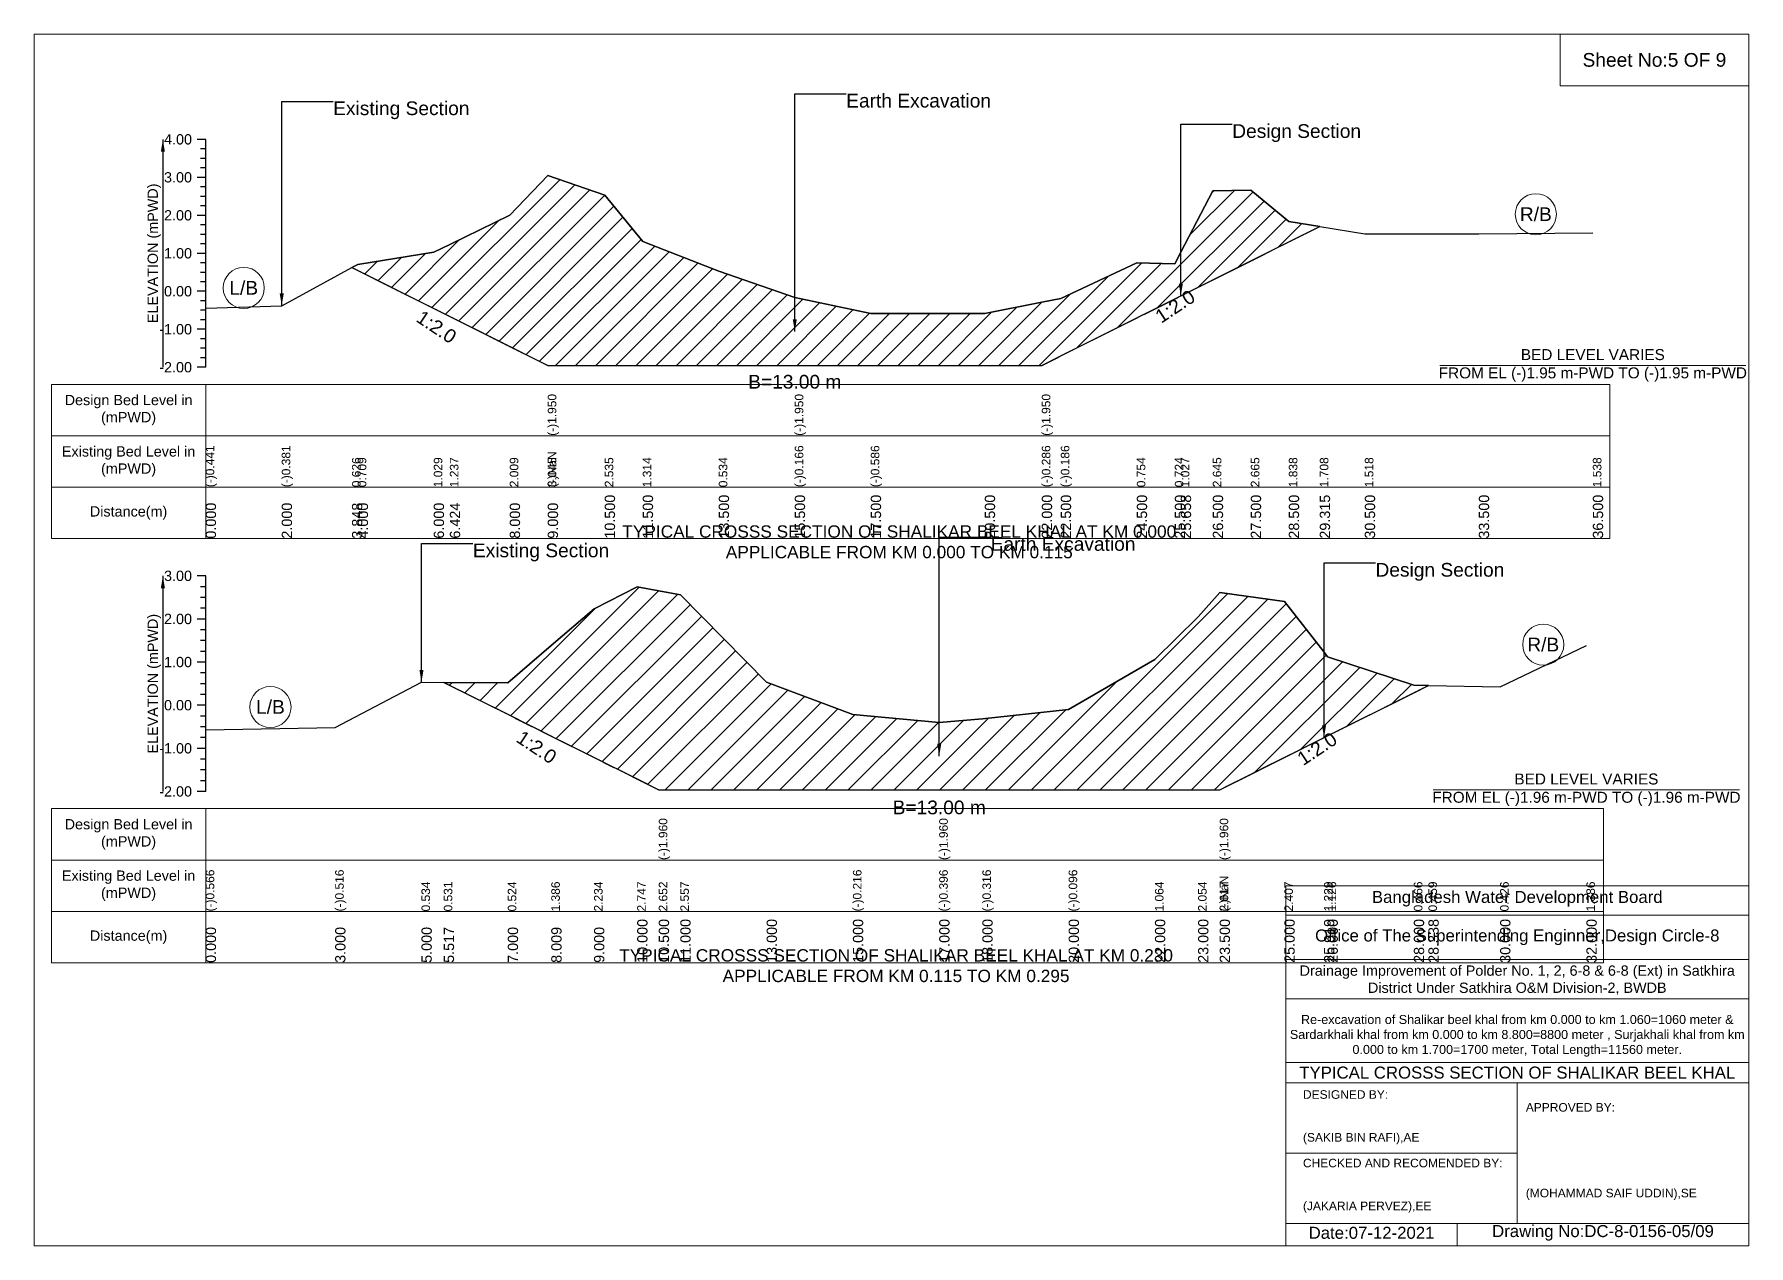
# Model space of a CAD drawing. Header units: inches. Extents: x 93000 to 506000, y -4242 to 0.
# Drawn here: x 370000 to 376000, y -4242 to 0 of the extents above; entities that cross this region are included whole.
import ezdxf

# ---------------------------------------------------------------- set-up
doc = ezdxf.new("R2010")
doc.units = ezdxf.units.IN
doc.header["$LTSCALE"] = 7
doc.header["$MEASUREMENT"] = 0
doc.linetypes.add('DASHED', pattern=[0.75, 0.5, -0.25])
for name, color, linetype, lineweight in [('Cross section Data Border', 7, 'Continuous', 9), ('Cross Section Labels', 7, 'Continuous', 9), ('Design_Bed_Level for Xsection', 7, 'DASHED', 25), ('Existing_Bed_Level for Xsection', 7, 'Continuous', 25), ('Long Section Labels', 7, 'Continuous', 9)]:
    doc.layers.add(name, color=color, linetype=linetype, lineweight=lineweight)
doc.styles.get("Standard").update_dxf_attribs({"font": 'arial.ttf'})
doc.dimstyles.get("Standard").update_dxf_attribs({"dimtxt": 0.18, "dimasz": 0.18, "dimexe": 0.18, "dimexo": 0.0625, "dimgap": 0.09, "dimtad": 0, "dimtih": 1, "dimtoh": 1, "dimdec": 4, "dimzin": 0, "dimdsep": 46, "dimtxsty": 'Standard', "dimcen": 0.09, "dimadec": 0, "dimazin": 0, "dimtfac": 1, "dimtdec": 4, "dimtofl": 0, "dimtmove": 0, "dimatfit": 3, "dimfxl": 1, "dimtolj": 1, "dimtzin": 0, "dimarcsym": 0})

msp = doc.modelspace()

# ---------------------------------------------------------------- texts
at = {"layer": 'Cross section Data Border', "attachment_point": 5}
for s, insert, char_height in [('Sheet No:5 OF 9', (375670, -90), 48), ('Bangladesh Water Development Board', (375190, -3027), 42), ('Office of The Superintending Enginner,Design Circle-8', (375190, -3162), 42)]:
    msp.add_mtext(s, dxfattribs=dict(at, insert=insert, char_height=char_height))
at = {"layer": 'Cross section Data Border'}
for s, insert, char_height, width, attachment_point in [('Design Bed Level in (mPWD)', (370330, -1316.1), 36, 480, 5), ('Existing Bed Level in (mPWD)', (370330, -1496.1), 36, 480, 5), ('Distance(m)', (370330, -1676.1), 36, 480, 5), ('Design Bed Level in (mPWD)', (370330, -2801.5), 36, 480, 5), ('Existing Bed Level in (mPWD)', (370330, -2981.5), 36, 480, 5), ('Distance(m)', (370330, -3161.5), 36, 480, 5), ('Drainage Improvement of Polder No. 1, 2, 6-8 & 6-8 (Ext) in Satkhira District Under Satkhira O&M Division-2, BWDB', (375190, -3312), 36, 1680, 5), ('Re-excavation of Shalikar beel khal from km 0.000 to km 1.060=1060 meter & Sardarkhali khal from km 0.000 to km 8.800=8800 meter , Surjakhali khal from km 0.000 to km 1.700=1700 meter, Total Length=11560 meter.', (375190, -3507), 31.4683, 1620, 5), ('TYPICAL CROSSS SECTION OF SHALIKAR BEEL KHAL', (375190, -3636), 42, 1680, 5), ('DESIGNED BY:^J^J^J(SAKIB BIN RAFI),AE', (374440, -3792), 30, 840, 4), ('APPROVED BY:^J^J^J^J^J^J(MOHAMMAD SAIF UDDIN),SE', (375220, -3912), 30, 840, 4), ('CHECKED AND RECOMENDED BY:^J^J^J(JAKARIA PERVEZ),EE', (374440, -4032), 30, 840, 4), ('Date:07-12-2021', (374680, -4197), 42, 840, 5), ('Drawing No:DC-8-0156-05/09', (375490, -4197), 42, 1320, 5)]:
    msp.add_mtext(s, dxfattribs=dict(at, insert=insert, char_height=char_height, width=width, attachment_point=attachment_point))
at = {"layer": 'Cross Section Labels'}
for s, insert, char_height, attachment_point in [('Existing Section', (371046, -235.1), 48, 1), ('Earth Excavation', (372841.5, -208.5), 48, 1), ('Design Section', (374192.5, -314.9), 48, 1), ('R/B', (375255, -630.3), 48, 5), ('L/B', (370733, -888.2), 48, 5), ('BED LEVEL VARIES ^JFROM EL (-)1.95 m-PWD TO (-)1.95 m-PWD', (375454.5, -1159.4), 38.4, 5), ('B=13.00 m', (372661.5, -1192.7), 48, 2), ('TYPICAL CROSSS SECTION OF SHALIKAR BEEL KHAL AT KM 0.000^JAPPLICABLE FROM KM 0.000 TO KM 0.115', (373027.2, -1777.5), 43.2, 5), ('Existing Section', (371535, -1783.3), 48, 1), ('Earth Excavation', (373347, -1760.6), 48, 1), ('Design Section', (374693.8, -1851.2), 48, 1), ('R/B', (375281, -2137.2), 48, 5), ('L/B', (370826.5, -2355.7), 48, 5), ('BED LEVEL VARIES ^JFROM EL (-)1.96 m-PWD TO (-)1.96 m-PWD', (375432, -2645.5), 38.4, 5), ('B=13.00 m', (373167, -2683.2), 48, 2), ('TYPICAL CROSSS SECTION OF SHALIKAR BEEL KHAL AT KM 0.230^JAPPLICABLE FROM KM 0.115 TO KM 0.295', (373016, -3261.5), 43.2, 5)]:
    msp.add_mtext(s, dxfattribs=dict(at, insert=insert, char_height=char_height, attachment_point=attachment_point))
at = {"layer": 'Cross Section Labels', "char_height": 48, "attachment_point": 2}
for insert, rotation in [((373979.2, -932.8), 33.69007), ((371421.1, -1004.7), 326.30993), ((371771.5, -2476.3), 326.30993), ((374476.1, -2481.7), 33.69007)]:
    msp.add_mtext('1:2.0', dxfattribs=dict(at, insert=insert, rotation=rotation))
at = {"layer": 'Existing_Bed_Level for Xsection', "char_height": 36, "attachment_point": 6}
for s, insert in [('4.00', (370552, -368.1)), ('3.00', (370552, -501.1)), ('2.00', (370552, -634.1)), ('1.00', (370552, -767.1)), ('0.00', (370552, -900.1)), ('-1.00', (370552, -1033.1)), ('-2.00', (370552, -1166.1)), ('3.00', (370552, -1896.5)), ('2.00', (370552, -2047.5)), ('1.00', (370552, -2198.5)), ('0.00', (370552, -2349.5)), ('-1.00', (370552, -2500.5)), ('-2.00', (370552, -2651.5))]:
    msp.add_mtext(s, dxfattribs=dict(at, insert=insert))
at = {"layer": 'Existing_Bed_Level for Xsection', "char_height": 36, "attachment_point": 5, "rotation": 90}
for insert in [(370420, -767.1), (370420, -2274)]:
    msp.add_mtext('ELEVATION (mPWD)', dxfattribs=dict(at, insert=insert))
at = {"layer": 'Long Section Labels', "attachment_point": 1, "rotation": 90}
for s, insert, char_height in [('(-)1.950', (371797, -1406.1), 30), ('(-)1.950', (372661.5, -1406.1), 30), ('(-)1.950', (373526, -1406.1), 30), ('(-)0.441', (370600, -1586.1), 30), ('(-)0.381', (370866, -1586.1), 30), ('0.626', (371111.8, -1586.1), 30), ('0.709', (371132, -1586.1), 30), ('1.029', (371398, -1586.1), 30), ('1.237', (371454.4, -1586.1), 30), ('2.009', (371664, -1586.1), 30), ('(-)NaN', (371797, -1586.1), 30), ('(-)NaN', (371797, -1586.1), 30), ('3.045', (371797, -1586.1), 30), ('3.045', (371797, -1586.1), 30), ('2.535', (371996.5, -1586.1), 30), ('1.314', (372129.5, -1586.1), 30), ('0.534', (372395.5, -1586.1), 30), ('(-)0.166', (372661.5, -1586.1), 30), ('(-)0.166', (372661.5, -1586.1), 30), ('(-)0.166', (372661.5, -1586.1), 30), ('(-)0.586', (372927.5, -1586.1), 30), ('(-)0.586', (372927.5, -1586.1), 30), ('(-)0.286', (373526, -1586.1), 30), ('(-)0.286', (373526, -1586.1), 30), ('(-)0.186', (373592.5, -1586.1), 30), ('0.754', (373858.5, -1586.1), 30), ('0.724', (373991.5, -1586.1), 30), ('1.027', (374012.5, -1586.1), 30), ('2.645', (374124.5, -1586.1), 30), ('2.665', (374257.5, -1586.1), 30), ('1.838', (374390.5, -1586.1), 30), ('1.708', (374498.9, -1586.1), 30), ('1.518', (374656.5, -1586.1), 30), ('1.518', (374656.5, -1586.1), 30), ('1.538', (375454.5, -1586.1), 30), ('10.500', (371996.5, -1766.1), 36), ('11.500', (372129.5, -1766.1), 36), ('13.500', (372395.5, -1766.1), 36), ('15.500', (372661.5, -1766.1), 36), ('15.500', (372661.5, -1766.1), 36), ('15.500', (372661.5, -1766.1), 36), ('17.500', (372927.5, -1766.1), 36), ('20.500', (373326.5, -1766.1), 36), ('22.000', (373526, -1766.1), 36), ('22.000', (373526, -1766.1), 36), ('22.000', (373526, -1766.1), 36), ('22.500', (373592.5, -1766.1), 36), ('24.500', (373858.5, -1766.1), 36), ('25.500', (373991.5, -1766.1), 36), ('25.658', (374012.5, -1766.1), 36), ('26.500', (374124.5, -1766.1), 36), ('27.500', (374257.5, -1766.1), 36), ('28.500', (374390.5, -1766.1), 36), ('29.315', (374498.9, -1766.1), 36), ('30.500', (374656.5, -1766.1), 36), ('33.500', (375055.5, -1766.1), 36), ('36.500', (375454.5, -1766.1), 36), ('0.000', (370600, -1766.1), 36), ('2.000', (370866, -1766.1), 36), ('3.848', (371111.8, -1766.1), 36), ('4.000', (371132, -1766.1), 36), ('6.000', (371398, -1766.1), 36), ('6.424', (371454.4, -1766.1), 36), ('8.000', (371664, -1766.1), 36), ('9.000', (371797, -1766.1), 36), ('9.000', (371797, -1766.1), 36), ('9.000', (371797, -1766.1), 36), ('(-)1.960', (372185.5, -2891.5), 30), ('(-)1.960', (373167, -2891.5), 30), ('(-)1.960', (374148.5, -2891.5), 30), ('(-)0.566', (370600, -3071.5), 30), ('(-)0.516', (371053, -3071.5), 30), ('(-)0.216', (372865, -3071.5), 30), ('(-)0.396', (373167, -3071.5), 30), ('(-)0.396', (373167, -3071.5), 30), ('(-)0.396', (373167, -3071.5), 30), ('(-)0.316', (373318, -3071.5), 30), ('(-)0.096', (373620, -3071.5), 30), ('0.534', (371355, -3071.5), 30), ('0.534', (371355, -3071.5), 30), ('0.531', (371433.1, -3071.5), 30), ('0.524', (371657, -3071.5), 30), ('1.386', (371809.3, -3071.5), 30), ('2.234', (371959, -3071.5), 30), ('2.747', (372110, -3071.5), 30), ('2.652', (372185.5, -3071.5), 30), ('2.652', (372185.5, -3071.5), 30), ('2.652', (372185.5, -3071.5), 30), ('2.557', (372261, -3071.5), 30), ('1.064', (373922, -3071.5), 30), ('2.054', (374073, -3071.5), 30), ('(-)NaN', (374148.5, -3071.5), 30), ('2.617', (374148.5, -3071.5), 30), ('2.617', (374148.5, -3071.5), 30), ('2.407', (374375, -3071.5), 30), ('1.229', (374513.8, -3071.5), 30), ('1.126', (374526, -3071.5), 30), ('0.466', (374828, -3071.5), 30), ('0.459', (374879.1, -3071.5), 30), ('0.426', (375130, -3071.5), 30), ('1.386', (375432, -3071.5), 30), ('10.000', (372110, -3251.5), 36), ('10.500', (372185.5, -3251.5), 36), ('10.500', (372185.5, -3251.5), 36), ('10.500', (372185.5, -3251.5), 36), ('11.000', (372261, -3251.5), 36), ('13.000', (372563, -3251.5), 36), ('15.000', (372865, -3251.5), 36), ('17.000', (373167, -3251.5), 36), ('17.000', (373167, -3251.5), 36), ('17.000', (373167, -3251.5), 36), ('18.000', (373318, -3251.5), 36), ('20.000', (373620, -3251.5), 36), ('22.000', (373922, -3251.5), 36), ('23.000', (374073, -3251.5), 36), ('23.500', (374148.5, -3251.5), 36), ('23.500', (374148.5, -3251.5), 36), ('23.500', (374148.5, -3251.5), 36), ('25.000', (374375, -3251.5), 36), ('25.919', (374513.8, -3251.5), 36), ('26.000', (374526, -3251.5), 36), ('28.000', (374828, -3251.5), 36), ('28.338', (374879.1, -3251.5), 36), ('30.000', (375130, -3251.5), 36), ('32.000', (375432, -3251.5), 36), ('0.000', (370600, -3251.5), 36), ('3.000', (371053, -3251.5), 36), ('5.000', (371355, -3251.5), 36), ('5.517', (371433.1, -3251.5), 36), ('7.000', (371657, -3251.5), 36), ('8.009', (371809.3, -3251.5), 36), ('9.000', (371959, -3251.5), 36)]:
    msp.add_mtext(s, dxfattribs=dict(at, insert=insert, char_height=char_height))

# ---------------------------------------------------------------- hatches: boundary and pattern name
at = {"layer": 'Existing_Bed_Level for Xsection'}
h = msp.add_hatch(dxfattribs=at)
h.set_pattern_fill('ANSI31', color=256, scale=399, style=0)
h.paths.add_polyline_path([(371111.8, -816.8), (371132, -826.9), (371398, -959.9), (371454.4, -988.1), (371664, -1092.9), (371797, -1159.4), (371996.5, -1159.4), (372129.5, -1159.4), (372395.5, -1159.4), (372661.5, -1159.4), (372927.5, -1159.4), (373326.5, -1159.4), (373526, -1159.4), (373592.5, -1126.2), (373858.5, -993.2), (373991.5, -926.7), (374012.5, -916.2), (374124.5, -860.2), (374257.5, -793.7), (374390.5, -727.2), (374498.9, -673), (374390.5, -655.6), (374257.5, -545.6), (374124.5, -548.3), (374012.5, -763.5), (373991.5, -803.8), (373858.5, -799.8), (373592.5, -924.8), (373526, -938.1), (373326.5, -978), (372927.5, -978), (372661.5, -922.1), (372395.5, -829), (372129.5, -725.3), (371996.5, -562.9), (371797, -495.1), (371664, -632.9), (371454.4, -735.6), (371398, -763.2), (371132, -805.8)])
h = msp.add_hatch(dxfattribs=at)
h.set_pattern_fill('ANSI31', color=256, scale=453, style=0)
h.paths.add_polyline_path([(371433.1, -2269.3), (371657, -2381.2), (371809.3, -2457.4), (371959, -2532.2), (372110, -2607.7), (372185.5, -2645.5), (372261, -2645.5), (372563, -2645.5), (372865, -2645.5), (373167, -2645.5), (373318, -2645.5), (373620, -2645.5), (373922, -2645.5), (374073, -2645.5), (374148.5, -2645.5), (374375, -2532.2), (374513.8, -2462.8), (374526, -2456.7), (374828, -2305.7), (374879.1, -2280.2), (374828, -2279.2), (374526, -2179.5), (374513.8, -2163.9), (374375, -1986.1), (374148.5, -1954.4), (374073, -2039.4), (373922, -2188.9), (373620, -2364), (373318, -2397.2), (373167, -2409.3), (372865, -2382.2), (372563, -2268.9), (372261, -1963.4), (372185.5, -1949.1), (372110, -1934.7), (371959, -2012.2), (371809.3, -2140.2), (371657, -2270.4)])

# ---------------------------------------------------------------- linework, layer by layer
at = {"layer": 'Cross section Data Border'}
for points in [[(370000, 0), (376000, 0), (376000, -4242), (370000, -4242)], [(375340, 0), (376000, 0), (376000, -180), (375340, -180)], [(370060, -1226.1), (375514.5, -1226.1), (375514.5, -1766.1), (370060, -1766.1)], [(370060, -2711.5), (375492, -2711.5), (375492, -3251.5), (370060, -3251.5)]]:
    msp.add_lwpolyline(points, close=True, dxfattribs=at)
for points in [[(370600, -1226.1), (370600, -1766.1)], [(370060, -1406.1), (375514.5, -1406.1)], [(370060, -1586.1), (375514.5, -1586.1)], [(370600, -2711.5), (370600, -3251.5)], [(370060, -2891.5), (375492, -2891.5)], [(374380, -4242), (374380, -2982), (376000, -2982)], [(370060, -3071.5), (375492, -3071.5)], [(374380, -3084), (376000, -3084)], [(374380, -3240), (376000, -3240)], [(374380, -3378), (376000, -3378)], [(374380, -3600), (376000, -3600)], [(374380, -3672), (376000, -3672)], [(375190, -3672), (375190, -4164)], [(374380, -3918), (375190, -3918)], [(374380, -4164), (376000, -4164)], [(374980, -4164), (374980, -4242)]]:
    msp.add_lwpolyline(points, dxfattribs=at)
at = {"layer": 'Cross Section Labels'}
for points in [[(374918.7, -1159.4), (375990.3, -1159.4)], [(374896.2, -2645.5), (375967.8, -2645.5)]]:
    msp.add_lwpolyline(points, dxfattribs=at)
for centre in [(375255, -630.3), (370733, -888.2), (375281, -2137.2), (370826.5, -2355.7)]:
    msp.add_circle(centre, 72, dxfattribs=at)
at = {"layer": 'Design_Bed_Level for Xsection'}
for points in [[(371111.8, -816.8), (371454.4, -988.1), (371797, -1159.4), (372661.5, -1159.4), (373526, -1159.4), (374012.5, -916.2), (374498.9, -673)], [(371433.1, -2269.3), (371809.3, -2457.4), (372185.5, -2645.5), (373167, -2645.5), (374148.5, -2645.5), (374513.8, -2462.8), (374879.1, -2280.2)]]:
    msp.add_lwpolyline(points, dxfattribs=at)
at = {"layer": 'Existing_Bed_Level for Xsection'}
for points in [[(370600, -368.1), (370570, -368.1)], [(370600, -401.3), (370582, -401.3)], [(370600, -1166.1), (370600, -1033.1), (370600, -900.1), (370600, -767.1), (370600, -634.1), (370600, -501.1), (370600, -368.1)], [(370600, -434.6), (370582, -434.6)], [(370600, -467.8), (370582, -467.8)], [(370600, -501.1), (370570, -501.1)], [(370600, -534.3), (370582, -534.3)], [(370600, -958.7), (370866, -950.7), (371111.8, -816.8), (371132, -805.8), (371398, -763.2), (371454.4, -735.6), (371664, -632.9), (371797, -495.1), (371797, -495.1), (371996.5, -562.9), (372129.5, -725.3), (372395.5, -829), (372661.5, -922.1), (372661.5, -922.1), (372927.5, -978), (373326.5, -978), (373526, -938.1), (373526, -938.1), (373592.5, -924.8), (373858.5, -799.8), (373991.5, -803.8), (374012.5, -763.5), (374124.5, -548.3), (374257.5, -545.6), (374390.5, -655.6), (374498.9, -673), (374656.5, -698.2), (375055.5, -698.2), (375454.5, -695.5)], [(370600, -567.6), (370582, -567.6)], [(370600, -634.1), (370570, -634.1)], [(370600, -600.8), (370582, -600.8)], [(370600, -667.3), (370582, -667.3)], [(370600, -700.6), (370582, -700.6)], [(370600, -767.1), (370570, -767.1)], [(370600, -733.8), (370582, -733.8)], [(370600, -800.3), (370582, -800.3)], [(370600, -833.6), (370582, -833.6)], [(370600, -866.8), (370582, -866.8)], [(370600, -900.1), (370570, -900.1)], [(370600, -933.3), (370582, -933.3)], [(370600, -966.6), (370582, -966.6)], [(370600, -999.8), (370582, -999.8)], [(370600, -1033.1), (370570, -1033.1)], [(370600, -1066.3), (370582, -1066.3)], [(370600, -1099.6), (370582, -1099.6)], [(370600, -1132.8), (370582, -1132.8)], [(370600, -1166.1), (370570, -1166.1)], [(370600, -1896.5), (370570, -1896.5)], [(370600, -2651.5), (370600, -2500.5), (370600, -2349.5), (370600, -2198.5), (370600, -2047.5), (370600, -1896.5)], [(370600, -1934.3), (370582, -1934.3)], [(370600, -1972), (370582, -1972)], [(370600, -2435), (371053, -2427.4), (371355, -2268.9), (371433.1, -2269.3), (371657, -2270.4), (371809.3, -2140.2), (371959, -2012.2), (372110, -1934.7), (372185.5, -1949.1), (372185.5, -1949.1), (372261, -1963.4), (372563, -2268.9), (372865, -2382.2), (373167, -2409.3), (373167, -2409.3), (373318, -2397.2), (373620, -2364), (373922, -2188.9), (374073, -2039.4), (374148.5, -1954.4), (374148.5, -1954.4), (374375, -1986.1), (374513.8, -2163.9), (374526, -2179.5), (374828, -2279.2), (374879.1, -2280.2), (375130, -2285.2), (375432, -2140.2)], [(370600, -2009.8), (370582, -2009.8)], [(370600, -2047.5), (370570, -2047.5)], [(370600, -2085.3), (370582, -2085.3)], [(370600, -2123), (370582, -2123)], [(370600, -2198.5), (370570, -2198.5)], [(370600, -2160.8), (370582, -2160.8)], [(370600, -2236.3), (370582, -2236.3)], [(370600, -2274), (370582, -2274)], [(370600, -2311.8), (370582, -2311.8)], [(370600, -2349.5), (370570, -2349.5)], [(370600, -2387.3), (370582, -2387.3)], [(370600, -2425), (370582, -2425)], [(370600, -2500.5), (370570, -2500.5)], [(370600, -2462.8), (370582, -2462.8)], [(370600, -2538.3), (370582, -2538.3)], [(370600, -2576), (370582, -2576)], [(370600, -2613.8), (370582, -2613.8)], [(370600, -2651.5), (370570, -2651.5)]]:
    msp.add_lwpolyline(points, dxfattribs=at)
for points in [[(371111.8, -816.8), (371132, -826.9), (371398, -959.9), (371454.4, -988.1), (371664, -1092.9), (371797, -1159.4), (371797, -1159.4), (371996.5, -1159.4), (372129.5, -1159.4), (372395.5, -1159.4), (372661.5, -1159.4), (372661.5, -1159.4), (372927.5, -1159.4), (373326.5, -1159.4), (373526, -1159.4), (373526, -1159.4), (373592.5, -1126.2), (373858.5, -993.2), (373991.5, -926.7), (374012.5, -916.2), (374124.5, -860.2), (374257.5, -793.7), (374390.5, -727.2), (374498.9, -673), (374498.9, -673), (374498.9, -673), (374390.5, -655.6), (374257.5, -545.6), (374124.5, -548.3), (374012.5, -763.5), (373991.5, -803.8), (373858.5, -799.8), (373592.5, -924.8), (373526, -938.1), (373526, -938.1), (373326.5, -978), (372927.5, -978), (372661.5, -922.1), (372661.5, -922.1), (372395.5, -829), (372129.5, -725.3), (371996.5, -562.9), (371797, -495.1), (371797, -495.1), (371664, -632.9), (371454.4, -735.6), (371398, -763.2), (371132, -805.8)], [(371433.1, -2269.3), (371433.1, -2269.3), (371657, -2381.2), (371809.3, -2457.4), (371959, -2532.2), (372110, -2607.7), (372185.5, -2645.5), (372185.5, -2645.5), (372261, -2645.5), (372563, -2645.5), (372865, -2645.5), (373167, -2645.5), (373167, -2645.5), (373318, -2645.5), (373620, -2645.5), (373922, -2645.5), (374073, -2645.5), (374148.5, -2645.5), (374148.5, -2645.5), (374375, -2532.2), (374513.8, -2462.8), (374526, -2456.7), (374828, -2305.7), (374879.1, -2280.2), (374828, -2279.2), (374526, -2179.5), (374513.8, -2163.9), (374375, -1986.1), (374148.5, -1954.4), (374148.5, -1954.4), (374073, -2039.4), (373922, -2188.9), (373620, -2364), (373318, -2397.2), (373167, -2409.3), (373167, -2409.3), (372865, -2382.2), (372563, -2268.9), (372261, -1963.4), (372185.5, -1949.1), (372185.5, -1949.1), (372110, -1934.7), (371959, -2012.2), (371809.3, -2140.2), (371657, -2270.4), (371433.1, -2269.3)]]:
    msp.add_lwpolyline(points, close=True, dxfattribs=at)

msp.set_redraw_order([(e.dxf.handle, doc.entitydb.next_handle()) for e in msp.query("TEXT MTEXT ATTDEF DIMENSION ARC_DIMENSION")])  # texts and dimensions are drawn at this point

# ---------------------------------------------------------------- leaders
at = {"layer": 'Cross Section Labels', "annotation_type": 0, "has_hookline": 1, "hookline_direction": 0}
for points, text_width in [([(370866, -950.7), (370866, -235.1), (371045.9, -235.1)], 467.2), ([(372661.5, -1040.8), (372661.5, -208.5), (372841.4, -208.5)], 497), ([(374012.5, -916.2), (374012.5, -314.9), (374192.4, -314.9)], 441.2), ([(371355, -2268.9), (371355, -1783.3), (371534.9, -1783.3)], 467.2), ([(373167, -2527.4), (373167, -1760.6), (373346.9, -1760.6)], 497), ([(374513.8, -2462.8), (374513.8, -1851.2), (374693.7, -1851.2)], 441.2)]:
    msp.add_leader(points, dimstyle='Standard', override={"dimasz": 43.2}, dxfattribs=dict(at, text_width=text_width))
at = {"layer": 'Existing_Bed_Level for Xsection'}
for points in [[(370450, -368.1), (370450, -1166.1)], [(370450, -1896.5), (370450, -2651.5)]]:
    msp.add_leader(points, dimstyle='Standard', override={"dimasz": 43.2}, dxfattribs=at)

doc.saveas('drawing.dxf')
